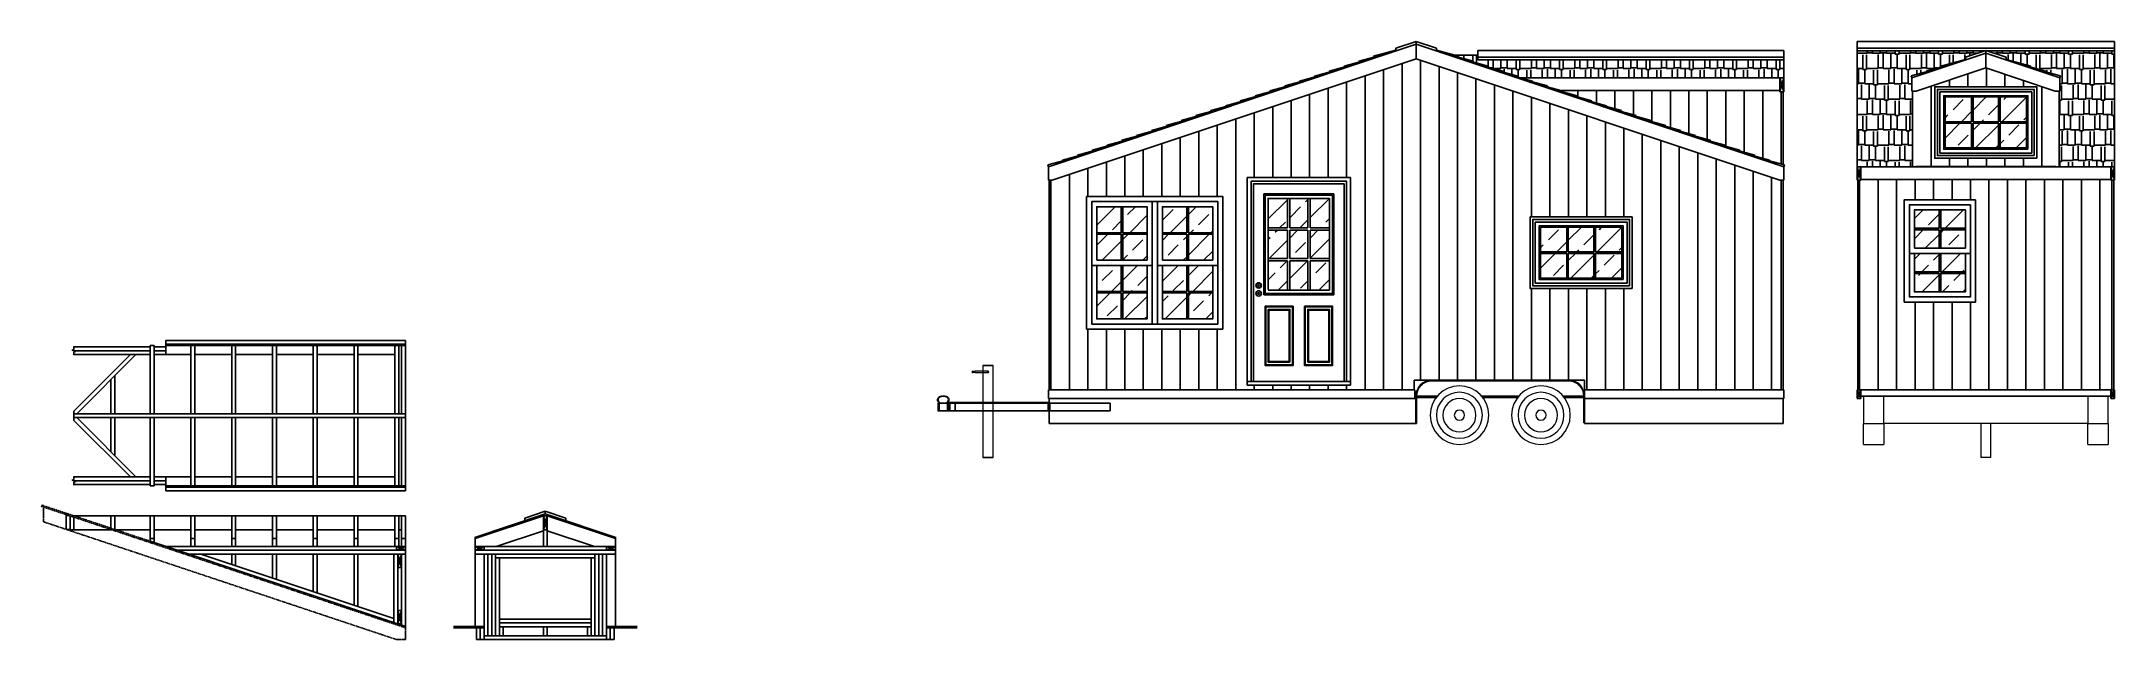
# Model space of a CAD drawing. Header units: inches. Extents: x -177 to 2825, y -2046 to -803.
# Drawn here: x 145 to 959, y -1037 to -803 of the extents above; entities that cross this region are included whole.
import ezdxf

# ---------------------------------------------------------------- set-up
doc = ezdxf.new("R2010")
doc.units = ezdxf.units.IN
doc.header["$MEASUREMENT"] = 0
doc.linetypes.add('HIDDEN2', pattern=[0.1875, 0.125, -0.0625])
doc.layers.add('Hidden Line', color=7, linetype='HIDDEN2')
doc.layers.add('L-SITE', color=8, linetype='Continuous', lineweight=9)
pattern_1 = [(45, (183.589, -1791.476), (-7.95495, 7.95495), []), (45, (191.544, -1791.476), (-7.95495, 7.95495), [5.625, -2.8125])]

msp = doc.modelspace()

# ---------------------------------------------------------------- hatches: boundary and pattern name
h = msp.add_hatch()
h.set_pattern_fill('AR-RSHKE', color=256, scale=0.5)
h.set_pattern_definition([(0, (183.5893, -1791.4765), (12.75, 6), [3, -2.5, 3.5, -1.5, 4.5, -2]), (0, (186.5893, -1791.2265), (12.75, 6), [2.5, -9.5, 2, -3]), (0, (192.5893, -1791.8515), (12.75, 6), [1.5, -15.5]), (90, (183.5893, -1791.4765), (-4.25, 6), [5.75, -18.25]), (90, (186.5893, -1791.4765), (-4.25, 6), [5.625, -18.375]), (90, (189.0893, -1791.4765), (-4.25, 6), [5.25, -18.75]), (90, (192.5893, -1791.8515), (-4.25, 6), [5.75, -18.25]), (90, (194.0893, -1791.8515), (-4.25, 6), [5.75, -18.25]), (90, (198.5893, -1791.4765), (-4.25, 6), [5.5, -18.5])])
h.paths.add_polyline_path([(879.09, -817.05), (878.86, -816.33), (884.78, -814.73), (884.67, -814.4), (890.59, -812.79), (890.48, -812.46), (900.09, -809.85), (900.09, -808.99), (907.43, -806.55), (857.59, -806.55), (857.59, -851.96), (879.34, -851.96), (879.34, -822.26), (879.09, -822.26)])
h.paths.add_polyline_path([(958.59, -806.55), (908.75, -806.55), (916.09, -808.99), (916.09, -809.85), (925.71, -812.46), (925.6, -812.79), (931.52, -814.4), (931.41, -814.73), (937.33, -816.33), (937.09, -817.05), (937.09, -822.26), (936.84, -822.26), (936.84, -851.96), (958.59, -851.96)])
h.paths.add_polyline_path([(828.83, -810.05), (708.83, -810.05), (708.83, -808.16), (699.45, -808.16), (701.23, -808.64), (701.12, -808.97), (707.04, -810.58), (706.93, -810.9), (712.85, -812.51), (712.74, -812.84), (718.66, -814.45), (718.55, -814.78), (724.47, -816.39), (724.37, -816.71), (725.68, -817.07), (828.83, -817.07)])
h = msp.add_hatch()
h.set_pattern_fill('ANSI33', color=256, scale=45)
h.set_pattern_definition([(45, (342.352, -1740.452), (-7.95495, 7.95495), []), (45, (350.307, -1740.452), (-7.95495, 7.95495), [5.625, -2.8125])])
h.paths.add_polyline_path([(902.45, -824.59), (892.09, -824.59), (892.09, -834.28), (902.45, -834.28)])
h.paths.add_polyline_path([(902.45, -834.91), (892.09, -834.91), (892.09, -844.59), (902.45, -844.59)])
h.paths.add_polyline_path([(913.11, -834.91), (903.07, -834.91), (903.07, -844.59), (913.11, -844.59)])
h.paths.add_polyline_path([(924.09, -834.91), (913.74, -834.91), (913.74, -844.59), (924.09, -844.59)])
h.paths.add_polyline_path([(924.09, -824.59), (913.74, -824.59), (913.74, -834.28), (924.09, -834.28)])
h.paths.add_polyline_path([(913.11, -824.59), (903.07, -824.59), (903.07, -834.28), (913.11, -834.28)])
h = msp.add_hatch()
h.set_pattern_fill('ANSI33', color=256, scale=45)
h.set_pattern_definition(pattern_1)
h.paths.add_polyline_path([(594.64, -867.62), (585.08, -867.62), (585.08, -877.81), (594.64, -877.81)])
h.paths.add_polyline_path([(604.83, -867.62), (595.27, -867.62), (595.27, -877.81), (604.83, -877.81)])
h.paths.add_polyline_path([(604.83, -878.43), (595.27, -878.43), (595.27, -888.62), (604.83, -888.62)])
h.paths.add_polyline_path([(594.64, -878.43), (585.08, -878.43), (585.08, -888.62), (594.64, -888.62)])
h.paths.add_polyline_path([(579.08, -878.43), (569.52, -878.43), (569.52, -888.62), (579.08, -888.62)])
h.paths.add_polyline_path([(568.89, -878.43), (559.33, -878.43), (559.33, -888.62), (568.89, -888.62)])
h.paths.add_polyline_path([(568.89, -867.62), (559.33, -867.62), (559.33, -877.81), (568.89, -877.81)])
h.paths.add_polyline_path([(579.08, -867.62), (569.52, -867.62), (569.52, -877.81), (579.08, -877.81)])
h.paths.add_polyline_path([(579.08, -890.62), (569.52, -890.62), (569.52, -900.81), (579.08, -900.81)])
h.paths.add_polyline_path([(568.89, -890.62), (559.33, -890.62), (559.33, -900.81), (568.89, -900.81)])
h.paths.add_polyline_path([(568.89, -901.43), (559.33, -901.43), (559.33, -911.62), (568.89, -911.62)])
h.paths.add_polyline_path([(579.08, -901.43), (569.52, -901.43), (569.52, -911.62), (579.08, -911.62)])
h.paths.add_polyline_path([(594.64, -901.43), (585.08, -901.43), (585.08, -911.62), (594.64, -911.62)])
h.paths.add_polyline_path([(594.64, -890.62), (585.08, -890.62), (585.08, -900.81), (594.64, -900.81)])
h.paths.add_polyline_path([(604.83, -890.62), (595.27, -890.62), (595.27, -900.81), (604.83, -900.81)])
h.paths.add_polyline_path([(604.83, -901.43), (595.27, -901.43), (595.27, -911.62), (604.83, -911.62)])
h = msp.add_hatch()
h.set_pattern_fill('ANSI33', color=256, scale=45)
h.set_pattern_definition([(45, (-1327.602, -1410.631), (-7.95495, 7.95495), []), (45, (-1319.647, -1410.631), (-7.95495, 7.95495), [5.625, -2.8125])])
h.paths.add_polyline_path([(634.14, -864.37), (626.58, -864.37), (626.58, -875.93), (634.14, -875.93)])
h.paths.add_polyline_path([(642.14, -864.37), (635.02, -864.37), (635.02, -875.93), (642.14, -875.93)])
h.paths.add_polyline_path([(650.58, -864.37), (643.02, -864.37), (643.02, -875.93), (650.58, -875.93)])
h.paths.add_polyline_path([(650.58, -876.81), (643.02, -876.81), (643.02, -887.93), (650.58, -887.93)])
h.paths.add_polyline_path([(642.14, -876.81), (635.02, -876.81), (635.02, -887.93), (642.14, -887.93)])
h.paths.add_polyline_path([(634.14, -876.81), (626.58, -876.81), (626.58, -887.93), (634.14, -887.93)])
h.paths.add_polyline_path([(634.14, -888.81), (626.58, -888.81), (626.58, -900.37), (634.14, -900.37)])
h.paths.add_polyline_path([(642.14, -888.81), (635.02, -888.81), (635.02, -900.37), (642.14, -900.37)])
h.paths.add_polyline_path([(650.58, -888.81), (643.02, -888.81), (643.02, -900.37), (650.58, -900.37)])
h = msp.add_hatch()
h.set_pattern_fill('ANSI33', color=256, scale=45)
h.set_pattern_definition(pattern_1)
h.paths.add_polyline_path([(889.78, -868.87), (880.09, -868.87), (880.09, -876.09), (889.78, -876.09)])
h.paths.add_polyline_path([(889.78, -876.71), (880.09, -876.71), (880.09, -883.93), (889.78, -883.93)])
h.paths.add_polyline_path([(900.09, -876.71), (890.4, -876.71), (890.4, -883.93), (900.09, -883.93)])
h.paths.add_polyline_path([(900.09, -868.87), (890.4, -868.87), (890.4, -876.09), (900.09, -876.09)])
h.paths.add_polyline_path([(900.09, -885.93), (890.4, -885.93), (890.4, -893.15), (900.09, -893.15)])
h.paths.add_polyline_path([(900.09, -893.78), (890.4, -893.78), (890.4, -900.99), (900.09, -900.99)])
h.paths.add_polyline_path([(889.78, -893.78), (880.09, -893.78), (880.09, -900.99), (889.78, -900.99)])
h.paths.add_polyline_path([(889.78, -885.93), (880.09, -885.93), (880.09, -893.15), (889.78, -893.15)])
h = msp.add_hatch()
h.set_pattern_fill('ANSI33', color=256, scale=45)
h.set_pattern_definition(pattern_1)
h.paths.add_polyline_path([(743.68, -875.62), (733.33, -875.62), (733.33, -885.31), (743.68, -885.31)])
h.paths.add_polyline_path([(743.68, -885.93), (733.33, -885.93), (733.33, -895.62), (743.68, -895.62)])
h.paths.add_polyline_path([(754.35, -885.93), (744.31, -885.93), (744.31, -895.62), (754.35, -895.62)])
h.paths.add_polyline_path([(765.33, -885.93), (754.98, -885.93), (754.98, -895.62), (765.33, -895.62)])
h.paths.add_polyline_path([(765.33, -875.62), (754.98, -875.62), (754.98, -885.31), (765.33, -885.31)])
h.paths.add_polyline_path([(754.35, -875.62), (744.31, -875.62), (744.31, -885.31), (754.35, -885.31)])
h = msp.add_hatch(color=256)
h.dxf.hatch_style = 1
h.paths.add_polyline_path([(622.77, -898.68), (622.89, -898.68), (622.89, -898.31), (622.77, -898.31)])
h.paths.add_polyline_path([(622.89, -901.43), (622.77, -901.43), (622.77, -901.81), (622.89, -901.81)])

# ---------------------------------------------------------------- linework, layer by layer
for p, q in [((540.33, -851.96), (684.58, -803.88)), ((676.58, -805.49), (684.58, -802.82)), ((692.58, -805.49), (684.58, -802.82)), ((684.58, -803.88), (684.58, -802.82)), ((828.83, -851.96), (684.58, -803.88)), ((684.58, -809.68), (684.58, -803.88)), ((908.09, -802.82), (857.59, -802.82)), ((908.09, -802.82), (958.59, -802.82)), ((541.83, -857.26), (684.58, -809.68)), ((644.69, -816.39), (657.49, -812.91)), ((650.5, -814.45), (663.3, -810.97)), ((656.31, -812.51), (669.11, -809.03)), ((656.42, -812.84), (656.31, -812.51)), ((662.12, -810.58), (674.92, -807.1)), ((662.23, -810.9), (662.12, -810.58)), ((667.93, -808.64), (676.58, -806.29)), ((668.04, -808.97), (667.93, -808.64)), ((676.58, -806.55), (676.58, -805.49)), ((679.08, -939.37), (679.08, -811.51)), ((827.33, -857.26), (684.58, -809.68)), ((686.33, -935.66), (686.33, -810.26)), ((692.58, -806.55), (692.58, -805.49)), ((701.23, -808.64), (692.58, -806.29)), ((693.58, -935.66), (693.58, -812.68)), ((707.04, -810.58), (694.24, -807.1)), ((708.83, -808.16), (699.45, -808.16)), ((712.85, -812.51), (700.05, -809.03)), ((701.12, -808.97), (701.23, -808.64)), ((718.66, -814.45), (705.86, -810.97)), ((706.93, -810.9), (707.04, -810.58)), ((828.83, -806.32), (708.83, -806.32)), ((708.83, -810.05), (708.83, -806.32)), ((828.83, -808.99), (708.83, -808.99)), ((828.83, -810.05), (708.83, -810.05)), ((724.47, -816.39), (711.67, -812.91)), ((712.74, -812.84), (712.85, -812.51)), ((828.83, -817.07), (828.83, -806.32)), ((857.59, -805.49), (908.09, -805.49)), ((857.59, -806.55), (907.43, -806.55)), ((857.59, -806.55), (857.59, -851.96)), ((878.86, -816.33), (891.66, -812.86)), ((908.09, -807.38), (879.09, -817.05)), ((908.09, -813.18), (880.83, -822.26)), ((884.67, -814.4), (897.47, -810.92)), ((890.48, -812.46), (900.09, -809.85)), ((890.59, -812.79), (890.48, -812.46)), ((908.09, -806.32), (900.09, -808.99)), ((900.09, -808.99), (900.09, -810.05)), ((958.59, -805.49), (908.09, -805.49)), ((908.09, -806.32), (916.09, -808.99)), ((908.09, -806.32), (908.09, -807.38)), ((908.09, -807.38), (937.09, -817.05)), ((908.09, -813.18), (908.09, -807.38)), ((908.09, -813.18), (935.35, -822.26)), ((908.34, -813.26), (908.34, -820.59)), ((958.59, -806.55), (908.75, -806.55)), ((916.09, -808.99), (916.09, -810.05)), ((925.71, -812.46), (916.09, -809.85)), ((931.52, -814.4), (918.71, -810.92)), ((937.33, -816.33), (924.52, -812.86)), ((925.6, -812.79), (925.71, -812.46)), ((958.59, -851.96), (958.59, -806.55)), ((621.44, -824.13), (634.25, -820.66)), ((627.25, -822.2), (640.06, -818.72)), ((633.06, -820.26), (645.87, -816.78)), ((633.17, -820.59), (633.06, -820.26)), ((638.87, -818.32), (651.68, -814.84)), ((638.98, -818.65), (638.87, -818.32)), ((644.79, -816.71), (644.69, -816.39)), ((650.08, -856.12), (650.08, -821.18)), ((650.61, -814.78), (650.5, -814.45)), ((657.33, -856.12), (657.33, -818.76)), ((664.58, -939.37), (664.58, -816.34)), ((671.83, -939.37), (671.83, -813.93)), ((700.83, -935.66), (700.83, -815.09)), ((708.08, -935.66), (708.08, -817.51)), ((715.33, -935.66), (715.33, -819.93)), ((730.29, -818.32), (717.48, -814.84)), ((718.55, -814.78), (718.66, -814.45)), ((736.1, -820.26), (723.29, -816.78)), ((724.37, -816.71), (724.47, -816.39)), ((725.68, -817.07), (828.83, -817.07)), ((741.91, -822.2), (729.1, -818.72)), ((730.18, -818.65), (730.29, -818.32)), ((747.72, -824.13), (734.91, -820.66)), ((735.99, -820.59), (736.1, -820.26)), ((827.33, -822.57), (827.33, -817.07)), ((827.33, -817.07), (828.83, -822.57)), ((828.83, -817.07), (827.33, -822.57)), ((828.83, -822.57), (828.83, -817.07)), ((879.09, -817.05), (878.86, -816.33)), ((879.09, -817.05), (879.09, -822.26)), ((884.78, -814.73), (884.67, -814.4)), ((886.59, -820.34), (886.59, -851.88)), ((893.84, -817.93), (893.84, -820.59)), ((901.09, -815.51), (901.09, -820.59)), ((915.59, -815.68), (915.59, -820.59)), ((922.84, -818.09), (922.84, -820.59)), ((930.09, -820.51), (930.09, -851.88)), ((931.41, -814.73), (931.52, -814.4)), ((937.09, -817.05), (937.33, -816.33)), ((937.09, -817.05), (937.09, -822.26)), ((598.2, -831.88), (611.01, -828.4)), ((604.01, -829.94), (616.82, -826.47)), ((609.82, -828.01), (622.63, -824.53)), ((609.93, -828.34), (609.82, -828.01)), ((615.63, -826.07), (628.44, -822.59)), ((615.74, -826.4), (615.63, -826.07)), ((621.55, -824.46), (621.44, -824.13)), ((627.36, -822.53), (627.25, -822.2)), ((628.33, -856.12), (628.33, -828.43)), ((635.58, -856.12), (635.58, -826.01)), ((642.83, -856.12), (642.83, -823.59)), ((722.58, -935.66), (722.58, -822.34)), ((729.83, -871.62), (729.83, -824.76)), ((737.08, -871.62), (737.08, -827.18)), ((753.53, -826.07), (740.72, -822.59)), ((827.33, -822.05), (741.35, -822.05)), ((741.8, -822.53), (741.91, -822.2)), ((759.34, -828.01), (746.53, -824.53)), ((747.61, -824.46), (747.72, -824.13)), ((748.08, -824.59), (748.08, -822.05)), ((765.15, -829.94), (752.34, -826.47)), ((753.42, -826.4), (753.53, -826.07)), ((755.33, -826.92), (755.33, -822.05)), ((770.96, -831.88), (758.15, -828.4)), ((759.23, -828.34), (759.34, -828.01)), ((762.58, -829.25), (762.58, -822.05)), ((769.83, -831.57), (769.83, -822.05)), ((777.08, -834.26), (777.08, -822.05)), ((784.33, -836.59), (784.33, -822.05)), ((791.58, -838.92), (791.58, -822.05)), ((798.83, -841.24), (798.83, -822.05)), ((806.08, -843.93), (806.08, -822.05)), ((813.33, -846.26), (813.33, -822.05)), ((820.58, -848.59), (820.58, -822.05)), ((827.33, -822.57), (828.83, -822.57)), ((827.83, -850.91), (827.83, -822.57)), ((828.58, -851.12), (828.58, -822.57)), ((880.83, -822.26), (879.09, -822.26)), ((879.34, -822.26), (879.34, -851.88)), ((924.09, -824.59), (892.09, -824.59)), ((892.09, -824.59), (892.09, -844.59)), ((924.09, -824.59), (924.09, -844.59)), ((935.35, -822.26), (937.09, -822.26)), ((936.84, -822.26), (936.84, -851.88)), ((574.96, -839.63), (587.76, -836.15)), ((580.77, -837.69), (593.57, -834.21)), ((586.58, -835.75), (599.39, -832.28)), ((586.69, -836.08), (586.58, -835.75)), ((592.39, -833.82), (605.2, -830.34)), ((592.63, -834.53), (592.39, -833.82)), ((592.5, -834.15), (592.39, -833.82)), ((598.31, -832.21), (598.2, -831.88)), ((604.12, -830.27), (604.01, -829.94)), ((606.58, -863.62), (606.58, -835.68)), ((613.83, -939.37), (613.83, -833.26)), ((621.08, -856.12), (621.08, -830.84)), ((744.33, -871.62), (744.33, -829.59)), ((751.58, -871.62), (751.58, -832.01)), ((758.83, -871.62), (758.83, -834.43)), ((776.77, -833.82), (763.96, -830.34)), ((765.04, -830.27), (765.15, -829.94)), ((766.08, -871.62), (766.08, -836.84)), ((782.58, -835.75), (769.77, -832.28)), ((769.83, -832.3), (769.83, -832.29)), ((770.85, -832.21), (770.96, -831.88)), ((788.39, -837.69), (775.59, -834.21)), ((776.66, -834.15), (776.77, -833.82)), ((794.2, -839.63), (781.4, -836.15)), ((782.47, -836.08), (782.58, -835.75)), ((551.71, -847.38), (564.52, -843.9)), ((557.52, -845.44), (570.33, -841.96)), ((557.63, -845.77), (557.52, -845.44)), ((563.34, -843.5), (576.14, -840.02)), ((563.45, -843.83), (563.34, -843.5)), ((569.15, -841.57), (581.95, -838.09)), ((569.26, -841.89), (569.15, -841.57)), ((575.07, -839.96), (574.96, -839.63)), ((577.58, -863.62), (577.58, -845.34)), ((580.88, -838.02), (580.77, -837.69)), ((584.83, -863.62), (584.83, -842.93)), ((592.08, -863.62), (592.08, -840.51)), ((599.33, -863.62), (599.33, -838.09)), ((773.33, -939.37), (773.33, -839.26)), ((780.58, -939.37), (780.58, -841.68)), ((800.01, -841.57), (787.21, -838.09)), ((787.83, -939.37), (787.83, -844.09)), ((788.28, -838.02), (788.39, -837.69)), ((805.82, -843.5), (793.02, -840.02)), ((794.09, -839.96), (794.2, -839.63)), ((811.64, -845.44), (798.83, -841.96)), ((799.9, -841.89), (800.01, -841.57)), ((817.45, -847.38), (804.64, -843.9)), ((805.71, -843.83), (805.82, -843.5)), ((811.53, -845.77), (811.64, -845.44)), ((924.09, -844.59), (892.09, -844.59)), ((540.09, -851.25), (552.9, -847.77)), ((540.33, -851.96), (540.09, -851.25)), ((540.33, -857.26), (540.33, -851.96)), ((545.9, -849.31), (558.71, -845.83)), ((546.01, -849.64), (545.9, -849.31)), ((551.82, -847.71), (551.71, -847.38)), ((555.83, -863.62), (555.83, -852.59)), ((563.08, -863.62), (563.08, -850.18)), ((570.33, -863.62), (570.33, -847.76)), ((795.08, -939.37), (795.08, -846.51)), ((802.33, -939.37), (802.33, -848.93)), ((809.58, -939.37), (809.58, -851.34)), ((823.26, -849.31), (810.45, -845.83)), ((829.07, -851.25), (816.26, -847.77)), ((816.83, -939.37), (816.83, -853.76)), ((817.34, -847.71), (817.45, -847.38)), ((823.15, -849.64), (823.26, -849.31)), ((828.83, -851.96), (829.07, -851.25)), ((828.83, -857.26), (828.83, -851.96)), ((857.59, -851.96), (958.59, -851.96)), ((859.09, -857.26), (857.59, -851.96)), ((859.09, -851.96), (857.59, -857.26)), ((880.59, -851.88), (935.59, -851.88)), ((893.84, -848.59), (893.84, -851.88)), ((901.09, -848.59), (901.09, -851.88)), ((908.34, -848.59), (908.34, -851.88)), ((915.59, -848.59), (915.59, -851.88)), ((922.84, -848.59), (922.84, -851.88)), ((958.59, -857.26), (957.09, -851.96)), ((958.59, -851.96), (957.09, -857.26)), ((541.83, -857.26), (540.32, -857.26)), ((540.58, -939.37), (540.58, -857.26)), ((541.33, -939.37), (541.33, -857.26)), ((548.58, -939.37), (548.58, -855.01)), ((658.83, -856.12), (618.33, -856.12)), ((618.33, -937.62), (618.33, -856.12)), ((658.83, -937.62), (658.83, -856.12)), ((824.08, -939.37), (824.08, -856.18)), ((827.33, -857.26), (828.83, -857.26)), ((827.83, -939.37), (827.83, -857.26)), ((828.58, -939.37), (828.58, -857.26)), ((857.59, -857.26), (859.09, -857.26)), ((859.09, -856.96), (957.09, -856.96)), ((958.59, -857.26), (957.09, -857.26)), ((581.08, -865.62), (581.08, -913.62)), ((583.08, -865.62), (583.08, -913.62)), ((652.33, -862.62), (624.83, -862.62)), ((624.83, -862.62), (624.83, -902.12)), ((626.58, -864.12), (626.58, -900.12)), ((650.58, -864.37), (626.58, -864.37)), ((634.14, -864.37), (634.14, -875.93)), ((635.02, -864.37), (635.02, -875.93)), ((642.14, -864.37), (642.14, -875.93)), ((643.02, -864.37), (643.02, -875.93)), ((650.58, -900.37), (650.58, -864.37)), ((652.33, -902.12), (652.33, -862.62)), ((634.14, -875.93), (626.58, -875.93)), ((634.14, -876.81), (626.58, -876.81)), ((634.14, -876.81), (634.14, -887.93)), ((642.14, -875.93), (635.02, -875.93)), ((642.14, -876.81), (635.02, -876.81)), ((635.02, -876.81), (635.02, -887.93)), ((642.14, -876.81), (642.14, -887.93)), ((650.58, -875.93), (643.02, -875.93)), ((650.58, -876.81), (643.02, -876.81)), ((643.02, -876.81), (643.02, -887.93)), ((733.33, -875.62), (733.33, -895.62)), ((765.33, -875.62), (733.33, -875.62)), ((765.33, -895.62), (765.33, -875.62)), ((878.09, -885.93), (902.09, -885.93)), ((880.09, -883.93), (900.09, -883.93)), ((581.08, -890.62), (557.33, -890.62)), ((579.08, -888.62), (559.33, -888.62)), ((606.83, -890.62), (583.08, -890.62)), ((604.83, -888.62), (585.08, -888.62)), ((634.14, -887.93), (626.58, -887.93)), ((634.14, -888.81), (626.58, -888.81)), ((634.14, -888.81), (634.14, -900.37)), ((642.14, -887.93), (635.02, -887.93)), ((635.02, -888.81), (635.02, -900.37)), ((642.14, -888.81), (635.02, -888.81)), ((642.14, -888.81), (642.14, -900.37)), ((650.58, -887.93), (643.02, -887.93)), ((650.58, -888.81), (643.02, -888.81)), ((643.02, -888.81), (643.02, -900.37)), ((624.83, -902.12), (652.33, -902.12)), ((626.58, -900.37), (650.58, -900.37)), ((729.83, -935.66), (729.83, -899.62)), ((733.33, -895.62), (765.33, -895.62)), ((737.08, -935.66), (737.08, -899.62)), ((744.33, -935.66), (744.33, -899.62)), ((751.58, -939.37), (751.58, -899.62)), ((758.83, -939.37), (758.83, -899.62)), ((766.08, -939.37), (766.08, -899.62)), ((555.83, -939.37), (555.83, -915.62)), ((563.08, -939.37), (563.08, -915.62)), ((570.33, -939.37), (570.33, -915.62)), ((577.58, -939.37), (577.58, -915.62)), ((584.83, -939.37), (584.83, -915.62)), ((592.08, -939.37), (592.08, -915.62)), ((599.33, -939.37), (599.33, -915.62)), ((606.58, -939.37), (606.58, -915.62)), ((187.96, -922.57), (158.06, -922.57)), ((187.96, -924.07), (158.06, -924.07)), ((158.06, -947.76), (180.25, -925.57)), ((187.96, -925.57), (158.06, -925.57)), ((159.12, -948.82), (182.37, -925.57)), ((180.25, -925.57), (182.37, -925.57)), ((187.96, -922.07), (189.46, -922.07)), ((187.96, -922.07), (187.96, -948.82)), ((189.46, -922.07), (189.46, -948.82)), ((194.04, -922.57), (189.46, -922.57)), ((194.04, -924.07), (189.46, -924.07)), ((194.04, -925.57), (189.46, -925.57)), ((194.04, -920.07), (288.06, -920.07)), ((194.04, -925.57), (194.04, -920.07)), ((194.04, -921.57), (288.06, -921.57)), ((194.04, -922.07), (288.06, -922.07)), ((194.04, -925.57), (203.96, -925.57)), ((203.96, -948.82), (203.96, -922.07)), ((205.46, -948.82), (205.46, -922.07)), ((205.46, -925.57), (219.96, -925.57)), ((219.96, -948.82), (219.96, -922.07)), ((221.46, -948.82), (221.46, -922.07)), ((221.46, -925.57), (235.96, -925.57)), ((237.37, -922.07), (235.87, -922.07)), ((235.96, -948.82), (235.96, -922.07)), ((237.46, -948.82), (237.46, -922.07)), ((237.46, -925.57), (251.96, -925.57)), ((251.96, -948.82), (251.96, -922.07)), ((253.46, -948.82), (253.46, -922.07)), ((253.46, -925.57), (267.96, -925.57)), ((267.96, -948.82), (267.96, -922.07)), ((269.46, -948.82), (269.46, -922.07)), ((269.46, -925.57), (283.96, -925.57)), ((283.96, -948.82), (283.96, -922.07)), ((285.46, -948.82), (285.46, -922.07)), ((286.56, -922.07), (286.56, -948.82)), ((286.56, -948.82), (286.56, -922.07)), ((288.06, -920.07), (288.06, -979.07)), ((174.06, -933.88), (174.06, -948.82)), ((172.56, -935.38), (172.56, -948.82)), ((684.08, -939.37), (540.33, -939.37)), ((540.33, -939.37), (540.33, -942.87)), ((684.08, -942.87), (540.33, -942.87)), ((541.83, -939.37), (540.58, -939.37)), ((658.83, -936.12), (618.33, -936.12)), ((658.83, -937.62), (618.33, -937.62)), ((621.08, -939.37), (621.08, -937.62)), ((628.33, -939.37), (628.33, -937.62)), ((635.58, -939.37), (635.58, -937.62)), ((642.83, -939.37), (642.83, -937.62)), ((650.08, -939.37), (650.08, -937.62)), ((657.33, -939.37), (657.33, -937.62)), ((683.83, -935.66), (750.67, -935.66)), ((683.83, -935.66), (683.83, -939.37)), ((684.08, -939.37), (684.08, -942.87)), ((692.86, -941.87), (684.08, -941.87)), ((724.86, -941.87), (710.3, -941.87)), ((750.67, -941.87), (742.3, -941.87)), ((750.67, -935.66), (750.67, -941.87)), ((828.83, -939.37), (750.67, -939.37)), ((828.83, -942.87), (750.67, -942.87)), ((827.33, -939.37), (828.58, -939.37)), ((828.83, -942.87), (828.83, -939.37)), ((957.09, -939.37), (857.59, -939.37)), ((857.59, -939.37), (857.59, -942.87)), ((859.09, -939.37), (857.59, -942.87)), ((857.59, -939.37), (859.09, -942.87)), ((859.09, -942.87), (857.59, -942.87)), ((859.09, -939.37), (859.09, -942.87)), ((859.09, -939.37), (859.09, -941.87)), ((859.09, -941.87), (957.09, -941.87)), ((957.09, -939.37), (957.09, -942.87)), ((957.09, -939.37), (958.59, -939.37)), ((957.09, -939.37), (958.59, -942.87)), ((958.59, -939.37), (957.09, -942.87)), ((957.09, -942.87), (958.59, -942.87)), ((958.59, -939.37), (958.59, -942.87)), ((158.06, -947.76), (158.06, -951.38)), ((158.06, -948.82), (288.06, -948.82)), ((158.06, -950.32), (288.06, -950.32)), ((158.06, -951.38), (180.25, -973.57)), ((159.12, -950.32), (182.37, -973.57)), ((172.56, -963.76), (172.56, -950.32)), ((174.06, -965.26), (174.06, -950.32)), ((187.96, -977.07), (187.96, -950.32)), ((189.46, -977.07), (189.46, -950.32)), ((203.96, -977.07), (203.96, -950.32)), ((205.46, -977.07), (205.46, -950.32)), ((219.96, -977.07), (219.96, -950.32)), ((221.46, -977.07), (221.46, -950.32)), ((235.96, -977.07), (235.96, -950.32)), ((237.46, -977.07), (237.46, -950.32)), ((251.96, -977.07), (251.96, -950.32)), ((253.46, -977.07), (253.46, -950.32)), ((267.96, -977.07), (267.96, -950.32)), ((269.46, -977.07), (269.46, -950.32)), ((283.96, -977.07), (283.96, -950.32)), ((285.46, -977.07), (285.46, -950.32)), ((286.56, -977.07), (286.56, -950.32)), ((286.56, -950.32), (286.56, -977.07)), ((187.96, -973.57), (158.06, -973.57)), ((187.96, -975.07), (158.06, -975.07)), ((180.25, -973.57), (182.37, -973.57)), ((194.04, -973.57), (189.46, -973.57)), ((194.04, -975.07), (189.46, -975.07)), ((194.04, -973.57), (203.96, -973.57)), ((194.04, -979.07), (194.04, -973.57)), ((205.46, -973.57), (219.96, -973.57)), ((221.46, -973.57), (235.96, -973.57)), ((237.46, -973.57), (251.96, -973.57)), ((253.46, -973.57), (267.96, -973.57)), ((269.46, -973.57), (283.96, -973.57)), ((187.96, -976.57), (158.06, -976.57)), ((187.96, -977.07), (189.46, -977.07)), ((194.04, -976.57), (189.46, -976.57)), ((194.04, -977.07), (288.06, -977.07)), ((194.04, -977.57), (288.06, -977.57)), ((194.04, -979.07), (288.06, -979.07)), ((155.06, -994.15), (155.06, -988.65)), ((155.06, -988.65), (155.95, -988.65)), ((156.56, -994.35), (156.56, -988.85)), ((158.06, -989.35), (158.06, -994.35)), ((158.06, -994.35), (158.06, -989.35)), ((288.06, -988.85), (158.14, -988.85)), ((172.56, -988.85), (172.56, -993.66)), ((174.06, -988.85), (174.06, -994.16)), ((187.96, -998.79), (187.96, -988.85)), ((189.46, -999.29), (189.46, -988.85)), ((203.96, -1000.82), (203.96, -988.85)), ((205.46, -1000.82), (205.46, -988.85)), ((219.96, -1000.82), (219.96, -988.85)), ((221.46, -1000.82), (221.46, -988.85)), ((235.96, -1000.82), (235.96, -988.85)), ((237.46, -1000.82), (237.46, -988.85)), ((251.96, -1000.82), (251.96, -988.85)), ((253.46, -1000.82), (253.46, -988.85)), ((267.96, -1000.82), (267.96, -988.85)), ((269.46, -1000.82), (269.46, -988.85)), ((283.96, -1000.82), (283.96, -988.85)), ((285.46, -1000.82), (285.46, -988.85)), ((286.56, -1000.82), (286.56, -988.85)), ((288.06, -1032.16), (288.06, -988.85)), ((342.96, -988.08), (315.3, -997.3)), ((342.21, -988.86), (315.46, -997.77)), ((342.96, -987.02), (334.96, -989.69)), ((334.96, -989.69), (334.96, -990.75)), ((341.06, -989.24), (340.9, -988.76)), ((342.21, -988.86), (343.71, -988.86)), ((342.21, -988.86), (342.21, -1000.82)), ((343.71, -994.36), (342.21, -988.86)), ((343.71, -988.86), (342.21, -994.36)), ((342.96, -987.02), (350.96, -989.69)), ((342.96, -987.02), (342.96, -988.08)), ((342.96, -988.08), (370.62, -997.3)), ((343.71, -988.86), (370.46, -997.77)), ((343.71, -988.86), (343.71, -1000.82)), ((344.86, -989.24), (345.01, -988.76)), ((350.96, -989.69), (350.96, -990.75)), ((155.06, -994.15), (156.56, -994.15)), ((173.06, -994.35), (156.56, -994.35)), ((187.96, -994.35), (174.64, -994.35)), ((189.46, -997.77), (187.96, -997.77)), ((288.06, -1032.16), (187.96, -998.79)), ((203.96, -994.35), (189.46, -994.35)), ((205.46, -997.77), (203.96, -997.77)), ((219.96, -994.35), (205.46, -994.35)), ((221.46, -997.77), (219.96, -997.77)), ((235.96, -994.35), (221.46, -994.35)), ((237.46, -997.77), (235.96, -997.77)), ((251.96, -994.35), (237.46, -994.35)), ((253.46, -997.77), (251.96, -997.77)), ((267.96, -994.35), (253.46, -994.35)), ((269.46, -997.77), (267.96, -997.77)), ((283.96, -994.35), (269.46, -994.35)), ((283.96, -997.77), (285.46, -997.77)), ((286.56, -994.35), (285.46, -994.35)), ((286.56, -997.77), (288.06, -997.77)), ((315.3, -997.3), (315.46, -997.77)), ((315.46, -997.77), (315.46, -1032.19)), ((342.21, -994.65), (323.71, -1000.82)), ((342.21, -994.36), (343.71, -994.36)), ((343.71, -994.65), (362.21, -1000.82)), ((370.62, -997.3), (370.46, -997.77)), ((370.46, -997.77), (370.46, -1032.19)), ((288.06, -1000.82), (194.04, -1000.82)), ((288.06, -1002.32), (198.54, -1002.32)), ((288.06, -1003.82), (203.04, -1003.82)), ((283.56, -1029.08), (207.78, -1003.82)), ((219.96, -1003.82), (219.96, -1007.88)), ((221.46, -1003.82), (221.46, -1008.38)), ((235.96, -1003.82), (235.96, -1013.21)), ((237.46, -1003.82), (237.46, -1013.71)), ((251.96, -1003.82), (251.96, -1018.54)), ((253.46, -1003.82), (253.46, -1019.04)), ((267.96, -1003.82), (267.96, -1023.88)), ((269.46, -1003.82), (269.46, -1024.38)), ((283.56, -1030.66), (283.56, -1003.82)), ((284.56, -1000.82), (284.56, -1002.32)), ((284.56, -1000.82), (288.06, -1002.32)), ((288.06, -1000.82), (284.56, -1002.32)), ((285.06, -1031.16), (285.06, -1003.82)), ((286.56, -1009.07), (285.06, -1003.82)), ((286.56, -1003.82), (285.06, -1009.07)), ((286.56, -1031.66), (286.56, -1003.82)), ((318.96, -1000.82), (315.46, -1002.32)), ((315.46, -1000.82), (318.96, -1002.32)), ((315.46, -1000.82), (370.46, -1000.82)), ((315.46, -1002.32), (370.46, -1002.32)), ((315.46, -1003.82), (370.46, -1003.82)), ((318.96, -1000.82), (318.96, -1002.32)), ((318.96, -1003.82), (318.96, -1037.32)), ((320.46, -1003.82), (320.46, -1035.82)), ((321.96, -1003.82), (321.96, -1035.82)), ((323.46, -1003.82), (323.46, -1035.82)), ((323.46, -1005.32), (362.46, -1005.32)), ((324.96, -1005.32), (324.96, -1035.82)), ((360.96, -1005.32), (360.96, -1035.82)), ((362.46, -1003.82), (362.46, -1035.82)), ((363.96, -1003.82), (363.96, -1035.82)), ((365.46, -1003.82), (365.46, -1035.82)), ((366.96, -1000.82), (366.96, -1002.32)), ((366.96, -1000.82), (370.46, -1002.32)), ((370.46, -1000.82), (366.96, -1002.32)), ((366.96, -1003.82), (366.96, -1030.84)), ((286.56, -1009.07), (285.06, -1009.07)), ((286.56, -1031.16), (285.06, -1025.91)), ((286.56, -1025.91), (285.06, -1031.16)), ((285.06, -1025.91), (286.56, -1025.91)), ((286.56, -1031.16), (285.06, -1031.16)), ((318.96, -1032.19), (306.96, -1032.19)), ((318.96, -1032.31), (306.96, -1032.31)), ((318.96, -1032.44), (306.96, -1032.44)), ((318.96, -1032.56), (306.96, -1032.56)), ((318.96, -1032.69), (306.96, -1032.69)), ((315.96, -1032.69), (315.96, -1037.32)), ((317.46, -1032.69), (317.46, -1037.32)), ((324.96, -1029.32), (360.96, -1029.32)), ((324.96, -1030.82), (360.96, -1030.82)), ((324.96, -1032.32), (360.96, -1032.32)), ((326.46, -1032.32), (326.46, -1035.82)), ((342.21, -1032.32), (342.21, -1035.82)), ((343.71, -1032.32), (343.71, -1035.82)), ((359.46, -1032.32), (359.46, -1035.82)), ((366.96, -1030.84), (366.96, -1037.32)), ((366.96, -1032.19), (378.96, -1032.19)), ((366.96, -1032.31), (378.96, -1032.31)), ((366.96, -1032.44), (378.96, -1032.44)), ((366.96, -1032.56), (378.96, -1032.56)), ((366.96, -1032.69), (378.96, -1032.69)), ((368.46, -1032.69), (368.46, -1037.32)), ((369.96, -1032.69), (369.96, -1037.32)), ((315.96, -1037.32), (369.96, -1037.32)), ((318.96, -1035.82), (366.96, -1035.82))]:
    msp.add_line(p, q)
for points in [[(857.59, -806.55), (857.59, -802.82)], [(958.59, -806.55), (958.59, -802.82)], [(892.09, -834.28), (902.45, -834.28), (902.45, -824.59)], [(903.07, -824.59), (903.07, -834.28), (913.11, -834.28), (913.11, -824.59)], [(913.74, -824.59), (913.74, -834.28), (924.09, -834.28)], [(892.09, -834.91), (902.45, -834.91), (902.45, -844.59)], [(903.07, -844.59), (903.07, -834.91), (913.11, -834.91), (913.11, -844.59)], [(913.74, -844.59), (913.74, -834.91), (924.09, -834.91)], [(857.59, -857.26), (857.59, -851.96)], [(859.09, -857.26), (859.09, -851.96)], [(957.09, -857.26), (957.09, -856.62), (957.09, -851.96)], [(958.59, -857.26), (958.59, -851.96)], [(657.33, -936.12), (657.33, -857.62), (619.83, -857.62), (619.83, -936.12)], [(656.33, -936.12), (656.33, -858.62), (620.83, -858.62), (620.83, -936.12)], [(857.84, -939.37), (857.84, -857.26)], [(858.59, -939.37), (858.59, -857.26)], [(865.84, -939.37), (865.84, -856.96)], [(873.09, -939.37), (873.09, -856.96)], [(880.34, -864.87), (880.34, -856.96)], [(887.59, -864.87), (887.59, -856.96)], [(894.84, -864.87), (894.84, -856.96)], [(902.09, -864.87), (902.09, -856.96)], [(909.34, -939.37), (909.34, -856.96)], [(916.59, -939.37), (916.59, -856.96)], [(923.84, -939.37), (923.84, -856.96)], [(931.09, -939.37), (931.09, -856.96)], [(938.34, -939.37), (938.34, -856.96)], [(945.59, -939.37), (945.59, -856.96)], [(952.84, -939.37), (952.84, -856.96)], [(957.59, -939.37), (957.59, -857.26)], [(958.34, -939.37), (958.34, -857.26)], [(559.33, -888.62), (559.33, -867.62), (579.08, -867.62), (579.08, -888.62)], [(559.33, -877.81), (568.89, -877.81), (568.89, -867.62)], [(569.52, -867.62), (569.52, -877.81), (579.08, -877.81)], [(585.08, -888.62), (585.08, -867.62), (604.83, -867.62), (604.83, -888.62)], [(594.64, -867.62), (594.64, -877.81), (585.08, -877.81)], [(604.83, -877.81), (595.27, -877.81), (595.27, -867.62)], [(900.09, -883.93), (900.09, -868.87), (880.09, -868.87), (880.09, -883.93)], [(880.09, -876.09), (889.78, -876.09), (889.78, -868.87)], [(890.4, -868.87), (890.4, -876.09), (900.09, -876.09)], [(743.68, -875.62), (743.68, -885.31), (733.33, -885.31)], [(744.31, -875.62), (744.31, -885.31), (754.35, -885.31), (754.35, -875.62)], [(754.98, -875.62), (754.98, -885.31), (765.33, -885.31)], [(880.09, -876.71), (889.78, -876.71), (889.78, -883.93)], [(890.4, -883.93), (890.4, -876.71), (900.09, -876.71)], [(559.33, -878.43), (568.89, -878.43), (568.89, -888.62)], [(569.52, -888.62), (569.52, -878.43), (579.08, -878.43)], [(594.64, -888.62), (594.64, -878.43), (585.08, -878.43)], [(604.83, -878.43), (595.27, -878.43), (595.27, -888.62)], [(743.68, -895.62), (743.68, -885.93), (733.33, -885.93)], [(744.31, -895.62), (744.31, -885.93), (754.35, -885.93), (754.35, -895.62)], [(754.98, -895.62), (754.98, -885.93), (765.33, -885.93)], [(880.09, -885.93), (880.09, -900.99), (900.09, -900.99), (900.09, -885.93)], [(880.09, -893.15), (889.78, -893.15), (889.78, -885.93)], [(890.4, -885.93), (890.4, -893.15), (900.09, -893.15)], [(559.33, -900.81), (568.89, -900.81), (568.89, -890.62)], [(579.08, -890.62), (579.08, -911.62), (559.33, -911.62), (559.33, -890.62)], [(569.52, -890.62), (569.52, -900.81), (579.08, -900.81)], [(604.83, -890.62), (604.83, -911.62), (585.08, -911.62), (585.08, -890.62)], [(594.64, -890.62), (594.64, -900.81), (585.08, -900.81)], [(604.83, -900.81), (595.27, -900.81), (595.27, -890.62)], [(880.09, -893.78), (889.78, -893.78), (889.78, -900.99)], [(890.4, -900.99), (890.4, -893.78), (900.09, -893.78)], [(559.33, -901.43), (568.89, -901.43), (568.89, -911.62)], [(569.52, -911.62), (569.52, -901.43), (579.08, -901.43)], [(594.64, -911.62), (594.64, -901.43), (585.08, -901.43)], [(604.83, -901.43), (595.27, -901.43), (595.27, -911.62)], [(880.34, -939.37), (880.34, -904.99)], [(887.59, -939.37), (887.59, -904.99)], [(894.84, -939.37), (894.84, -904.99)], [(902.09, -939.37), (902.09, -904.99)]]:
    msp.add_lwpolyline(points)
for points in [[(928.09, -848.59), (928.09, -820.59), (888.09, -820.59), (888.09, -848.59)], [(927.09, -847.59), (927.09, -821.59), (889.09, -821.59), (889.09, -847.59)], [(890.09, -822.59), (926.09, -822.59), (926.09, -846.59), (890.09, -846.59)], [(924.59, -845.09), (924.59, -824.09), (891.59, -824.09), (891.59, -845.09)], [(608.83, -915.62), (555.33, -915.62), (555.33, -863.62), (608.83, -863.62)], [(606.83, -913.62), (557.33, -913.62), (557.33, -865.62), (606.83, -865.62)], [(651.83, -863.12), (625.33, -863.12), (625.33, -901.62), (651.83, -901.62)], [(904.09, -864.87), (876.09, -864.87), (876.09, -904.99), (904.09, -904.99)], [(902.09, -866.87), (878.09, -866.87), (878.09, -902.99), (902.09, -902.99)], [(769.33, -899.62), (769.33, -871.62), (729.33, -871.62), (729.33, -899.62)], [(768.33, -898.62), (768.33, -872.62), (730.33, -872.62), (730.33, -898.62)], [(731.33, -873.62), (767.33, -873.62), (767.33, -897.62), (731.33, -897.62)], [(765.83, -896.12), (765.83, -875.12), (732.83, -875.12), (732.83, -896.12)], [(622.89, -898.68), (622.77, -898.68), (622.77, -898.31), (622.89, -898.31)], [(622.89, -901.81), (622.77, -901.81), (622.77, -901.43), (622.89, -901.43)], [(636.33, -929.87), (636.33, -906.62), (625.33, -906.62), (625.33, -929.87)], [(636.08, -929.62), (636.08, -906.87), (625.58, -906.87), (625.58, -929.62)], [(635.08, -928.62), (635.08, -907.87), (626.58, -907.87), (626.58, -928.62)], [(634.83, -928.37), (634.83, -908.12), (626.83, -908.12), (626.83, -928.37)], [(640.83, -929.87), (640.83, -906.62), (651.83, -906.62), (651.83, -929.87)], [(641.08, -929.62), (641.08, -906.87), (651.58, -906.87), (651.58, -929.62)], [(642.08, -928.62), (642.08, -907.87), (650.58, -907.87), (650.58, -928.62)], [(642.33, -928.37), (642.33, -908.12), (650.33, -908.12), (650.33, -928.37)]]:
    msp.add_lwpolyline(points, close=True)
at = {"linetype": 'Continuous'}
for points in [[(158.06, -922.39), (158.06, -923.57), (157.37, -923.82), (158.74, -924.32), (158.06, -924.57), (158.06, -925.75)], [(158.06, -973.39), (158.06, -974.57), (157.37, -974.82), (158.74, -975.32), (158.06, -975.57), (158.06, -976.75)]]:
    msp.add_lwpolyline(points, dxfattribs=at)
for centre, radius in [((622.83, -898.49), 1.06), ((622.83, -901.62), 1.06), ((622.83, -898.49), 0.813), ((622.83, -901.62), 0.313)]:
    msp.add_circle(centre, radius)
at = {"layer": 'Hidden Line'}
for p, q in [((145.31, -985.1), (145.46, -984.63)), ((288.06, -1032.69), (145.31, -985.1)), ((288.21, -1032.21), (145.46, -984.63)), ((146.06, -991.15), (146.06, -985.35)), ((284.57, -1037.32), (146.06, -991.15)), ((288.21, -1032.21), (288.06, -1032.69)), ((288.06, -1032.69), (288.06, -1037.32)), ((288.06, -1037.32), (284.56, -1037.32))]:
    msp.add_line(p, q, dxfattribs=at)
at = {"layer": 'L-SITE'}
for p, q in [((515.66, -932.16), (511.66, -932.16)), ((511.66, -932.66), (515.66, -932.66)), ((514.66, -929.91), (514.66, -965.91)), ((518.66, -929.91), (514.66, -929.91)), ((514.66, -929.91), (518.66, -929.91)), ((518.66, -965.91), (518.66, -929.91)), ((498.92, -941.86), (498.92, -942.11)), ((499.26, -942.11), (499.26, -941.86)), ((540.58, -952.67), (540.58, -942.87)), ((540.58, -942.87), (540.58, -952.67)), ((540.58, -952.67), (540.58, -942.87)), ((540.58, -942.87), (540.58, -952.67)), ((540.58, -952.67), (540.58, -942.87)), ((540.58, -942.87), (540.58, -952.67)), ((684.08, -941.87), (692.86, -941.87)), ((692.86, -941.87), (684.08, -941.87)), ((684.08, -941.91), (684.5, -941.91)), ((684.08, -941.91), (684.5, -941.91)), ((684.5, -941.91), (684.08, -941.91)), ((684.5, -941.91), (684.08, -941.91)), ((684.5, -941.91), (684.5, -952.41)), ((684.5, -952.41), (684.5, -941.91)), ((684.5, -941.91), (684.5, -952.41)), ((684.5, -952.41), (684.5, -941.91)), ((684.5, -952.67), (684.5, -941.91)), ((684.5, -941.91), (684.5, -952.67)), ((684.75, -941.91), (684.75, -952.41)), ((684.75, -952.41), (684.75, -941.91)), ((692.39, -942.45), (684.75, -942.45)), ((684.75, -942.45), (684.75, -952.67)), ((684.75, -952.67), (684.75, -942.45)), ((684.75, -942.45), (692.39, -942.45)), ((744.42, -935.66), (690.75, -935.66)), ((690.75, -935.66), (744.42, -935.66)), ((744.42, -935.66), (690.75, -935.66)), ((690.75, -935.66), (744.42, -935.66)), ((744.42, -935.91), (690.75, -935.91)), ((690.75, -935.91), (744.42, -935.91)), ((744.42, -935.91), (690.75, -935.91)), ((690.75, -935.91), (744.42, -935.91)), ((710.3, -941.87), (724.86, -941.87)), ((724.86, -941.87), (710.3, -941.87)), ((724.39, -942.45), (710.77, -942.45)), ((710.77, -942.45), (724.39, -942.45)), ((742.3, -941.87), (750.67, -941.87)), ((750.67, -941.87), (742.3, -941.87)), ((750.67, -942.45), (742.77, -942.45)), ((742.77, -942.45), (750.67, -942.45)), ((750.42, -952.41), (750.42, -941.91)), ((750.42, -941.91), (750.42, -952.41)), ((750.42, -941.91), (750.42, -952.41)), ((750.42, -952.41), (750.42, -941.91)), ((750.67, -952.67), (750.67, -941.87)), ((750.67, -941.87), (750.67, -952.67)), ((750.67, -941.91), (750.67, -952.41)), ((750.67, -941.91), (750.67, -952.41)), ((750.67, -952.41), (750.67, -941.91)), ((750.67, -952.41), (750.67, -941.91)), ((828.58, -942.87), (828.58, -952.67)), ((828.58, -952.67), (828.58, -942.87)), ((828.58, -952.67), (828.58, -942.87)), ((828.58, -942.87), (828.58, -952.67)), ((828.58, -952.67), (828.58, -942.87)), ((828.58, -942.87), (828.58, -952.67)), ((868.09, -941.87), (860.09, -941.87)), ((860.09, -941.87), (860.09, -952.67)), ((868.09, -952.67), (868.09, -941.87)), ((948.09, -941.87), (868.09, -941.87)), ((868.09, -952.67), (868.09, -941.87)), ((948.09, -941.87), (948.09, -952.67)), ((956.09, -941.87), (948.09, -941.87)), ((948.09, -941.87), (948.09, -952.67)), ((956.09, -952.67), (956.09, -941.87)), ((496.99, -944.67), (496.99, -947.67)), ((496.99, -944.67), (500.51, -944.67)), ((500.51, -944.67), (496.99, -944.67)), ((500.51, -944.67), (496.99, -944.67)), ((496.99, -944.67), (500.51, -944.67)), ((496.99, -947.67), (500.51, -947.67)), ((500.51, -947.67), (496.99, -947.67)), ((500.51, -947.67), (496.99, -947.67)), ((496.99, -947.67), (500.51, -947.67)), ((497.42, -944.54), (497.42, -944.67)), ((497.49, -944.67), (497.49, -947.67)), ((497.67, -944.41), (497.67, -944.67)), ((500.51, -944.67), (500.51, -944.41)), ((501.21, -944.67), (500.51, -944.67)), ((500.51, -944.67), (501.21, -944.67)), ((500.51, -944.67), (501.71, -944.67)), ((501.71, -944.67), (500.51, -944.67)), ((500.51, -947.67), (501.71, -947.67)), ((500.51, -947.67), (501.71, -947.67)), ((500.51, -947.67), (501.21, -947.67)), ((501.21, -947.67), (500.51, -947.67)), ((500.76, -944.41), (540.58, -944.41)), ((540.58, -944.41), (500.76, -944.41)), ((500.76, -944.41), (500.76, -944.66)), ((500.76, -944.66), (500.76, -944.41)), ((500.76, -944.67), (500.76, -944.54)), ((500.76, -944.66), (540.58, -944.66)), ((540.58, -944.66), (500.76, -944.66)), ((500.76, -944.67), (540.3, -944.67)), ((500.76, -944.67), (500.76, -947.67)), ((500.76, -947.67), (500.76, -944.67)), ((540.3, -944.67), (500.76, -944.67)), ((500.76, -947.67), (540.3, -947.67)), ((540.3, -947.67), (500.76, -947.67)), ((501.21, -947.67), (501.21, -944.67)), ((501.21, -944.67), (501.71, -944.67)), ((501.21, -947.67), (501.21, -944.67)), ((501.21, -944.67), (501.21, -947.67)), ((501.21, -944.67), (501.71, -944.67)), ((501.71, -947.67), (501.21, -947.67)), ((501.71, -947.67), (501.21, -947.67)), ((501.71, -947.67), (501.71, -944.67)), ((501.71, -944.67), (501.71, -947.67)), ((501.71, -947.67), (501.71, -944.67)), ((503.76, -947.67), (503.76, -944.67)), ((503.76, -944.67), (540.94, -944.67)), ((503.76, -944.67), (503.76, -947.67)), ((540.94, -944.67), (503.76, -944.67)), ((540.94, -947.67), (503.76, -947.67)), ((503.76, -947.67), (540.94, -947.67)), ((540.3, -944.67), (564.62, -944.67)), ((540.3, -947.67), (540.3, -944.67)), ((540.3, -944.67), (540.3, -947.67)), ((564.62, -944.67), (540.3, -944.67)), ((540.3, -947.67), (564.62, -947.67)), ((564.62, -947.67), (540.3, -947.67)), ((540.58, -944.66), (540.58, -944.41)), ((540.58, -944.66), (540.58, -944.41)), ((540.94, -944.67), (540.94, -947.67)), ((540.94, -944.67), (564.62, -944.67)), ((540.94, -947.67), (540.94, -944.67)), ((564.62, -944.67), (540.94, -944.67)), ((564.62, -947.67), (540.94, -947.67)), ((540.94, -947.67), (564.62, -947.67)), ((564.62, -947.67), (564.62, -944.67)), ((564.62, -944.67), (564.62, -947.67)), ((564.62, -947.67), (564.62, -944.67)), ((564.62, -944.67), (564.62, -947.67)), ((684.75, -952.67), (540.58, -952.67)), ((540.58, -952.67), (684.75, -952.67)), ((684.5, -952.67), (540.58, -952.67)), ((540.58, -952.67), (684.5, -952.67)), ((684.5, -952.67), (540.58, -952.67)), ((540.58, -952.67), (684.5, -952.67)), ((684.5, -952.41), (684.75, -952.41)), ((684.75, -952.41), (684.5, -952.41)), ((684.5, -952.41), (684.75, -952.41)), ((684.75, -952.41), (684.5, -952.41)), ((750.42, -952.41), (750.67, -952.41)), ((750.67, -952.41), (750.42, -952.41)), ((750.42, -952.41), (750.67, -952.41)), ((750.67, -952.41), (750.42, -952.41)), ((828.58, -952.67), (750.67, -952.67)), ((750.67, -952.67), (828.58, -952.67)), ((828.58, -952.67), (750.67, -952.67)), ((750.67, -952.67), (828.58, -952.67)), ((828.58, -952.67), (750.67, -952.67)), ((750.67, -952.67), (828.58, -952.67)), ((860.09, -960.87), (860.09, -952.67)), ((860.09, -952.67), (868.09, -952.67)), ((948.09, -952.67), (868.09, -952.67)), ((868.09, -952.67), (868.09, -960.87)), ((906.09, -952.67), (906.09, -965.91)), ((910.09, -965.91), (910.09, -952.67)), ((948.09, -960.87), (948.09, -952.67)), ((948.09, -952.67), (956.09, -952.67)), ((956.09, -952.67), (956.09, -960.87)), ((518.66, -965.91), (514.66, -965.91)), ((514.66, -965.91), (518.66, -965.91)), ((860.09, -960.87), (868.09, -960.87)), ((908.09, -965.91), (906.09, -965.91)), ((910.09, -965.91), (908.09, -965.91)), ((948.09, -960.87), (956.09, -960.87))]:
    msp.add_line(p, q, dxfattribs=at)
at = {"layer": 'L-SITE', "flags": 128}
for points in [[(510.41, -932.41), (510.45, -932.27), (510.57, -932.18), (510.66, -932.16)], [(510.66, -932.66), (510.52, -932.62), (510.42, -932.5), (510.41, -932.41)], [(510.66, -932.16), (510.71, -932.16), (510.84, -932.16), (511.05, -932.16), (511.32, -932.16), (511.62, -932.16), (511.66, -932.16)], [(510.66, -932.16), (510.8, -932.21), (510.89, -932.33), (510.91, -932.41)], [(510.91, -932.41), (510.86, -932.55), (510.74, -932.65), (510.66, -932.66)], [(511.66, -932.66), (511.36, -932.66), (511.08, -932.66), (510.86, -932.66), (510.72, -932.66), (510.66, -932.66), (510.66, -932.66)], [(516.66, -932.16), (516.61, -932.16), (516.48, -932.16), (516.27, -932.16), (516, -932.16), (515.7, -932.16), (515.66, -932.16)], [(515.66, -932.66), (515.96, -932.66), (516.23, -932.66), (516.45, -932.66), (516.6, -932.66), (516.66, -932.66), (516.66, -932.66)], [(497.42, -944.54), (497.15, -944.28), (496.96, -943.95), (496.86, -943.59), (496.85, -943.22), (496.93, -942.86), (497.1, -942.52), (497.34, -942.24), (497.65, -942.03), (498, -941.9), (498.34, -941.86)], [(498.34, -942.11), (498, -942.16), (497.69, -942.29), (497.43, -942.51), (497.23, -942.79), (497.12, -943.11), (497.09, -943.45), (497.17, -943.78), (497.32, -944.09), (497.56, -944.33), (497.67, -944.41)], [(498.34, -941.86), (498.39, -941.86), (498.52, -941.86), (498.73, -941.86), (498.97, -941.86), (499.09, -941.86)], [(499.09, -941.86), (498.83, -941.86), (498.6, -941.86), (498.44, -941.86), (498.35, -941.86), (498.34, -941.86)], [(499.84, -941.86), (499.79, -941.86), (499.66, -941.86), (499.46, -941.86), (499.21, -941.86), (499.09, -941.86)], [(499.09, -941.86), (499.35, -941.86), (499.58, -941.86), (499.75, -941.86), (499.83, -941.86), (499.84, -941.86)], [(499.84, -941.86), (500.21, -941.91), (500.56, -942.04), (500.86, -942.26), (501.1, -942.55), (501.26, -942.89), (501.34, -943.25), (501.32, -943.63), (501.21, -943.98), (501.01, -944.3), (500.76, -944.54)], [(500.51, -944.41), (500.77, -944.19), (500.96, -943.91), (501.07, -943.58), (501.09, -943.24), (501.01, -942.91), (500.84, -942.61), (500.6, -942.37), (500.31, -942.2), (499.98, -942.12), (499.84, -942.11)]]:
    msp.add_lwpolyline(points, dxfattribs=at)
at = {"layer": 'L-SITE'}
for points in [[(690.75, -935.66, 0.414214), (684.5, -941.91, -0.414214)], [(690.75, -935.91, 0.414214), (684.75, -941.91, -0.414214)], [(750.67, -941.91, 0.414214), (744.42, -935.66, -0.414214)], [(750.42, -941.91, 0.414214), (744.42, -935.91, -0.414214)]]:
    msp.add_lwpolyline(points, format="xyb", close=True, dxfattribs=at)
for points in [[(684.5, -941.91), (684.5, -952.67)], [(684.75, -952.41), (684.75, -941.91)], [(750.67, -941.87), (750.67, -952.67)], [(750.67, -942.45), (750.67, -952.67)]]:
    msp.add_lwpolyline(points, close=True, dxfattribs=at)
for centre, radius, start, end in [((510.66, -932.41), 0.25, 0, 180), ((510.66, -932.41), 0.25, 180, 0), ((516.66, -932.41), 0.25, 0, 180), ((516.66, -932.41), 0.25, 180, 0), ((690.75, -941.91), 6.25, 90, 180), ((690.75, -941.91), 6.25, 90, 180), ((690.75, -941.91), 6, 90, 180), ((690.75, -941.91), 6, 90, 180), ((701.58, -949.37), 11.5, 0, 180), ((701.58, -949.37), 11.5, 0, 180), ((701.58, -949.37), 11.5, 0, 180), ((701.58, -949.37), 11.5, 0, 180), ((701.58, -949.37), 9, 0, 180), ((701.58, -949.37), 9, 0, 180), ((701.58, -949.37), 9, 0, 180), ((701.58, -949.37), 9, 0, 180), ((701.58, -949.37), 6.5, 0, 180), ((701.58, -949.37), 6.5, 0, 180), ((701.58, -949.37), 6.5, 0, 180), ((701.58, -949.37), 6.5, 0, 180), ((733.58, -949.37), 11.5, 0, 180), ((733.58, -949.37), 11.5, 0, 180), ((733.58, -949.37), 11.5, 0, 180), ((733.58, -949.37), 11.5, 0, 180), ((733.58, -949.37), 9, 0, 180), ((733.58, -949.37), 9, 0, 180), ((733.58, -949.37), 9, 0, 180), ((733.58, -949.37), 9, 0, 180), ((733.58, -949.37), 6.5, 0, 180), ((733.58, -949.37), 6.5, 0, 180), ((733.58, -949.37), 6.5, 0, 180), ((733.58, -949.37), 6.5, 0, 180), ((744.42, -941.91), 6.25, 0, 90), ((744.42, -941.91), 6.25, 0, 90), ((744.42, -941.91), 6, 0, 90), ((744.42, -941.91), 6, 0, 90), ((701.58, -949.37), 11.5, 180, 0), ((701.58, -949.37), 11.5, 180, 0), ((701.58, -949.37), 11.5, 180, 0), ((701.58, -949.37), 11.5, 180, 0), ((701.58, -949.37), 9, 180, 0), ((701.58, -949.37), 9, 180, 0), ((701.58, -949.37), 9, 180, 0), ((701.58, -949.37), 9, 180, 0), ((701.58, -949.37), 6.5, 180, 0), ((701.58, -949.37), 6.5, 180, 0), ((701.58, -949.37), 6.5, 180, 0), ((701.58, -949.37), 6.5, 180, 0), ((701.58, -949.37), 2, 0, 180), ((701.58, -949.37), 2, 0, 180), ((701.58, -949.37), 2, 180, 0), ((701.58, -949.37), 2, 180, 0), ((733.58, -949.37), 11.5, 180, 0), ((733.58, -949.37), 11.5, 180, 0), ((733.58, -949.37), 11.5, 180, 0), ((733.58, -949.37), 11.5, 180, 0), ((733.58, -949.37), 9, 180, 0), ((733.58, -949.37), 9, 180, 0), ((733.58, -949.37), 9, 180, 0), ((733.58, -949.37), 9, 180, 0), ((733.58, -949.37), 6.5, 180, 0), ((733.58, -949.37), 6.5, 180, 0), ((733.58, -949.37), 6.5, 180, 0), ((733.58, -949.37), 6.5, 180, 0), ((733.58, -949.37), 2, 0, 180), ((733.58, -949.37), 2, 0, 180), ((733.58, -949.37), 2, 180, 0), ((733.58, -949.37), 2, 180, 0)]:
    msp.add_arc(centre, radius, start, end, dxfattribs=at)

doc.saveas('drawing.dxf')
